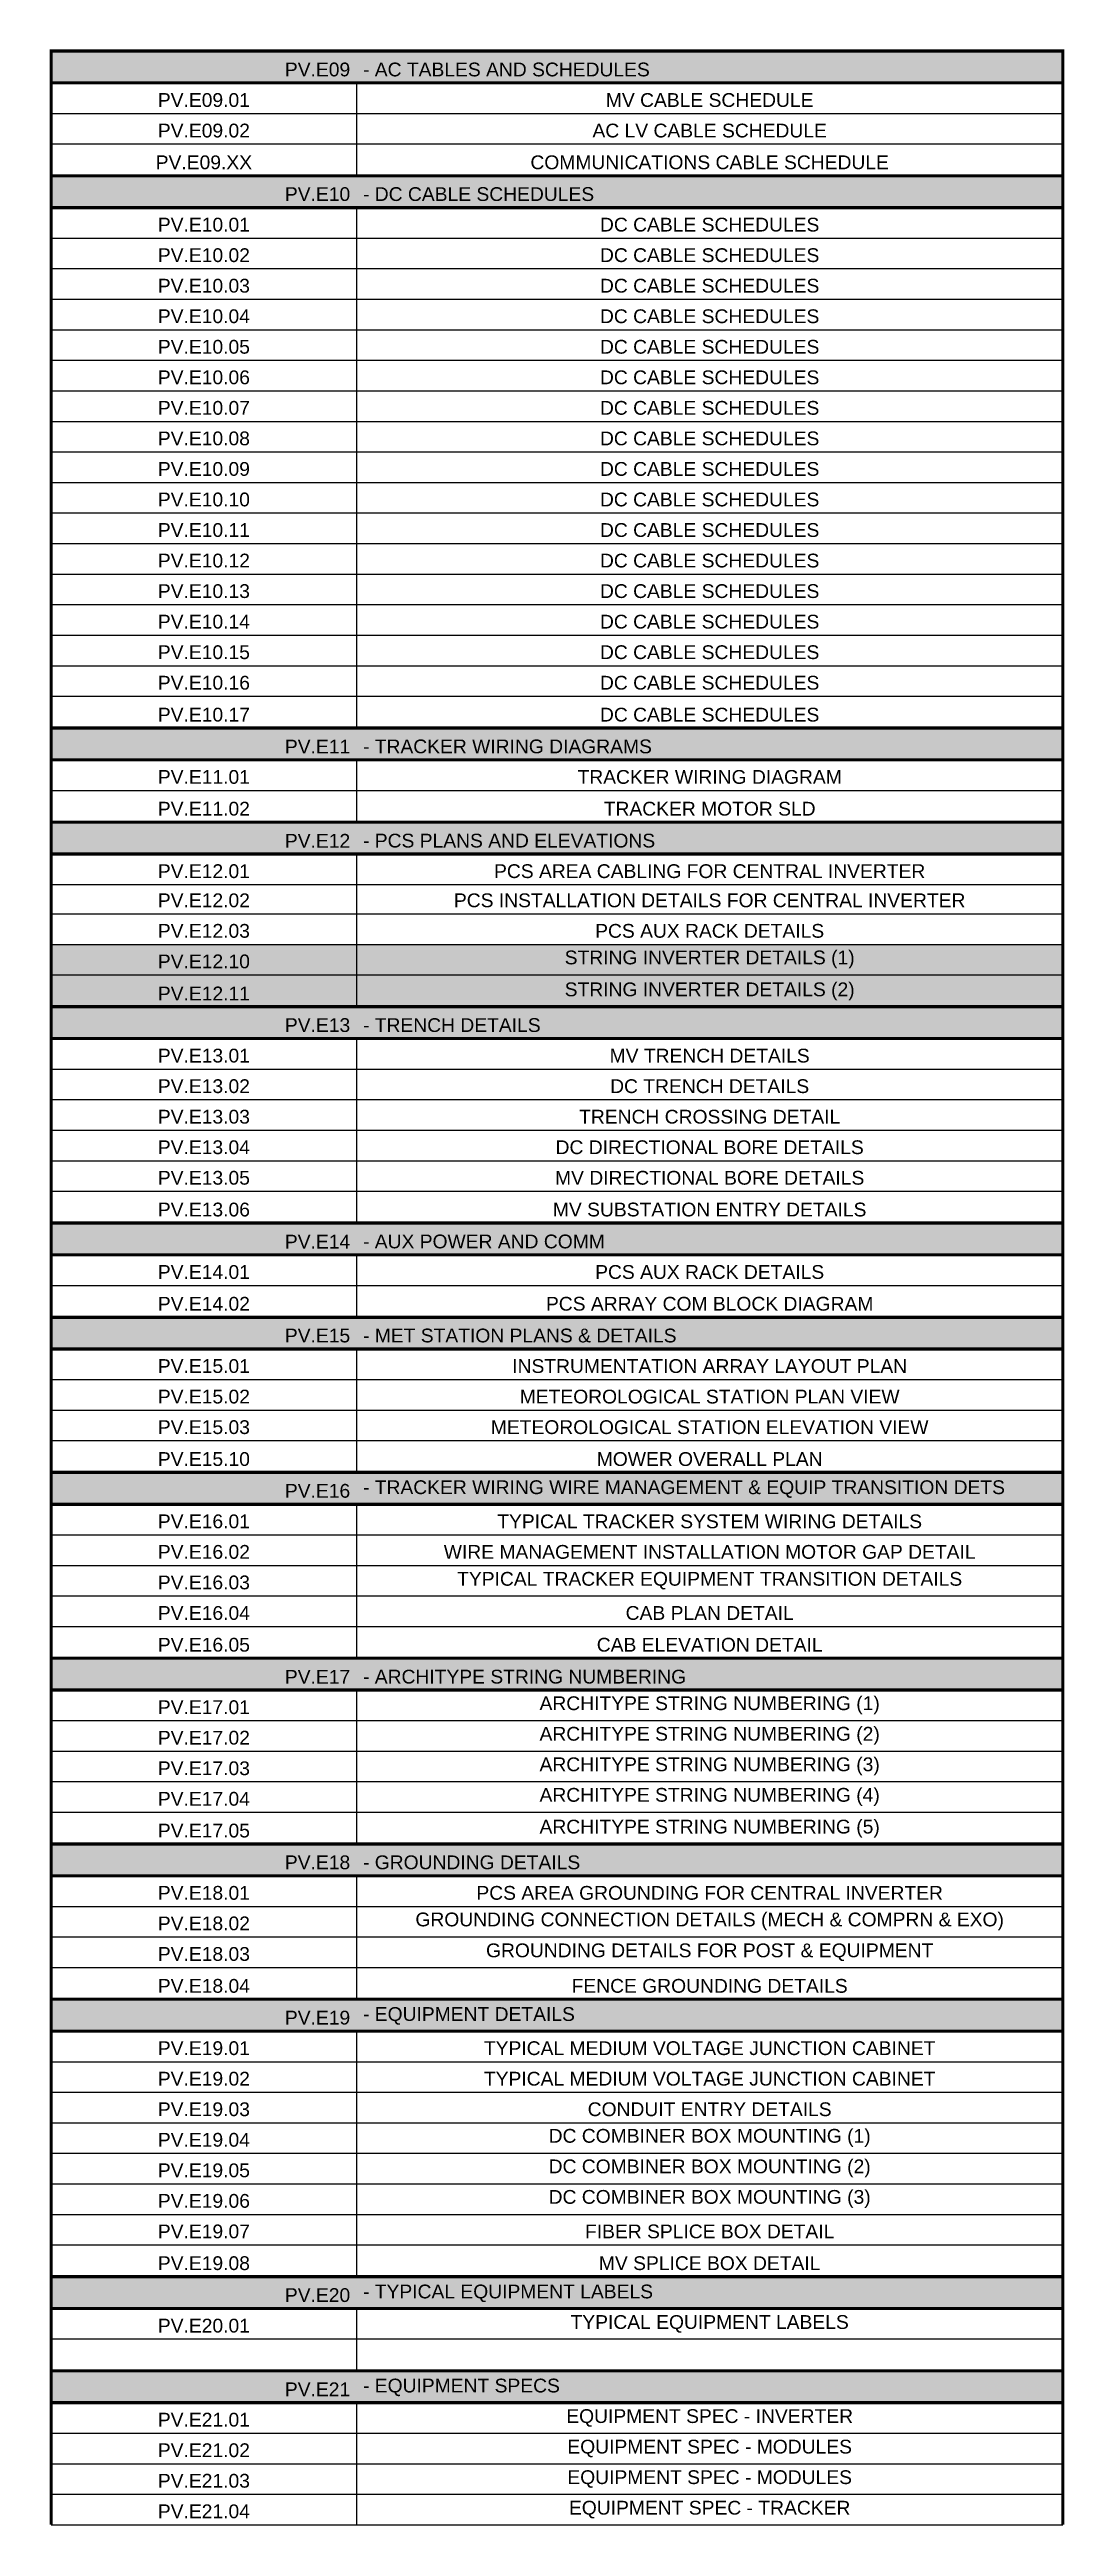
# Paper-space layout 'PV.E01.01 SHEET INDEX' of a CAD drawing. Header units: feet, sheet in inches. Extents: x 1 to 34.7, y 0 to 22.
# Drawn here: x 15.89 to 22.53, y 5.8 to 22.02 of the extents above; entities that cross this region are included whole.
import ezdxf

# ---------------------------------------------------------------- set-up
doc = ezdxf.new("R2010")
doc.units = ezdxf.units.FT
doc.header["$MEASUREMENT"] = 0
doc.styles.add('NEI-A', font='arial.ttf')

# ---------------------------------------------------------------- blocks, each defined once
blk = doc.blocks.new('*A2')
at = {"color": 7, "linetype": 'Continuous', "ltscale": 0.083333, "const_width": 0.0208}
for points in [[(6.625, -16.2), (6.625, 0), (0, 0), (0, -16.2)], [(0, -0.208), (6.625, -0.208)], [(0, -0.817), (6.625, -0.817)], [(0, -1.025), (6.625, -1.025)], [(0, -4.433), (6.625, -4.433)], [(0, -4.642), (6.625, -4.642)], [(0, -5.05), (6.625, -5.05)], [(0, -5.258), (6.625, -5.258)], [(0, -6.258), (6.625, -6.258)], [(0, -6.467), (6.625, -6.467)], [(0, -7.675), (6.625, -7.675)], [(0, -7.883), (6.625, -7.883)], [(0, -8.292), (6.625, -8.292)], [(0, -8.5), (6.625, -8.5)], [(0, -9.308), (6.625, -9.308)], [(0, -9.517), (6.625, -9.517)], [(0, -10.525), (6.625, -10.525)], [(0, -10.733), (6.625, -10.733)], [(0, -11.742), (6.625, -11.742)], [(0, -11.95), (6.625, -11.95)], [(0, -12.758), (6.625, -12.758)], [(0, -12.967), (6.625, -12.967)], [(0, -14.575), (6.625, -14.575)], [(0, -14.783), (6.625, -14.783)], [(0, -15.192), (6.625, -15.192)], [(0, -15.4), (6.625, -15.4)]]:
    blk.add_lwpolyline(points, dxfattribs=at)
at = {"color": 7, "linetype": 'Continuous', "ltscale": 0.083333}
for points in [[(2, -0.208), (2, -0.817)], [(0, -0.408), (6.625, -0.408)], [(0, -0.608), (6.625, -0.608)], [(2, -1.025), (2, -4.433)], [(0, -1.225), (6.625, -1.225)], [(0, -1.425), (6.625, -1.425)], [(0, -1.625), (6.625, -1.625)], [(0, -1.825), (6.625, -1.825)], [(0, -2.025), (6.625, -2.025)], [(0, -2.225), (6.625, -2.225)], [(0, -2.425), (6.625, -2.425)], [(0, -2.625), (6.625, -2.625)], [(0, -2.825), (6.625, -2.825)], [(0, -3.025), (6.625, -3.025)], [(0, -3.225), (6.625, -3.225)], [(0, -3.425), (6.625, -3.425)], [(0, -3.625), (6.625, -3.625)], [(0, -3.825), (6.625, -3.825)], [(0, -4.025), (6.625, -4.025)], [(0, -4.225), (6.625, -4.225)], [(2, -4.642), (2, -5.05)], [(0, -4.842), (6.625, -4.842)], [(2, -5.258), (2, -6.258)], [(0, -5.458), (6.625, -5.458)], [(0, -5.65), (6.625, -5.65)], [(0, -5.85), (6.625, -5.85)], [(0, -6.05), (6.625, -6.05)], [(2, -6.467), (2, -7.675)], [(0, -6.667), (6.625, -6.667)], [(0, -6.867), (6.625, -6.867)], [(0, -7.067), (6.625, -7.067)], [(0, -7.267), (6.625, -7.267)], [(0, -7.467), (6.625, -7.467)], [(2, -7.883), (2, -8.292)], [(0, -8.083), (6.625, -8.083)], [(2, -8.5), (2, -9.308)], [(0, -8.7), (6.625, -8.7)], [(0, -8.9), (6.625, -8.9)], [(0, -9.1), (6.625, -9.1)], [(2, -9.517), (2, -10.525)], [(0, -9.717), (6.625, -9.717)], [(0, -9.917), (6.625, -9.917)], [(0, -10.117), (6.625, -10.117)], [(0, -10.317), (6.625, -10.317)], [(2, -10.733), (2, -11.742)], [(0, -10.933), (6.625, -10.933)], [(0, -11.133), (6.625, -11.133)], [(0, -11.333), (6.625, -11.333)], [(0, -11.533), (6.625, -11.533)], [(2, -11.95), (2, -12.758)], [(0, -12.15), (6.625, -12.15)], [(0, -12.35), (6.625, -12.35)], [(0, -12.55), (6.625, -12.55)], [(2, -12.967), (2, -14.575)], [(0, -13.167), (6.625, -13.167)], [(0, -13.367), (6.625, -13.367)], [(0, -13.567), (6.625, -13.567)], [(0, -13.767), (6.625, -13.767)], [(0, -13.967), (6.625, -13.967)], [(0, -14.167), (6.625, -14.167)], [(0, -14.367), (6.625, -14.367)], [(2, -14.783), (2, -15.192)], [(0, -14.983), (6.625, -14.983)], [(2, -15.4), (2, -16.2)], [(0, -15.6), (6.625, -15.6)], [(0, -15.8), (6.625, -15.8)], [(0, -16), (6.625, -16)], [(0, -16.2), (6.625, -16.2)]]:
    blk.add_lwpolyline(points, dxfattribs=at)
at = {"color": 253, "true_color": 0xa6a6a6}
for points in [[(0, 0), (2, 0), (0, -0.208), (2, -0.208)], [(2, 0), (6.625, 0), (2, -0.208), (6.625, -0.208)], [(0, -0.817), (2, -0.817), (0, -1.025), (2, -1.025)], [(2, -0.817), (6.625, -0.817), (2, -1.025), (6.625, -1.025)], [(0, -4.433), (2, -4.433), (0, -4.642), (2, -4.642)], [(2, -4.433), (6.625, -4.433), (2, -4.642), (6.625, -4.642)], [(0, -5.05), (2, -5.05), (0, -5.258), (2, -5.258)], [(2, -5.05), (6.625, -5.05), (2, -5.258), (6.625, -5.258)], [(0, -6.258), (2, -6.258), (0, -6.467), (2, -6.467)], [(2, -6.258), (6.625, -6.258), (2, -6.467), (6.625, -6.467)], [(0, -7.675), (2, -7.675), (0, -7.883), (2, -7.883)], [(2, -7.675), (6.625, -7.675), (2, -7.883), (6.625, -7.883)], [(0, -8.292), (2, -8.292), (0, -8.5), (2, -8.5)], [(2, -8.292), (6.625, -8.292), (2, -8.5), (6.625, -8.5)], [(0, -9.308), (2, -9.308), (0, -9.517), (2, -9.517)], [(2, -9.308), (6.625, -9.308), (2, -9.517), (6.625, -9.517)], [(0, -10.525), (2, -10.525), (0, -10.733), (2, -10.733)], [(2, -10.525), (6.625, -10.525), (2, -10.733), (6.625, -10.733)], [(0, -11.742), (2, -11.742), (0, -11.95), (2, -11.95)], [(2, -11.742), (6.625, -11.742), (2, -11.95), (6.625, -11.95)], [(0, -12.758), (2, -12.758), (0, -12.967), (2, -12.967)], [(2, -12.758), (6.625, -12.758), (2, -12.967), (6.625, -12.967)], [(0, -14.575), (2, -14.575), (0, -14.783), (2, -14.783)], [(2, -14.575), (6.625, -14.575), (2, -14.783), (6.625, -14.783)], [(0, -15.192), (2, -15.192), (0, -15.4), (2, -15.4)], [(2, -15.192), (6.625, -15.192), (2, -15.4), (6.625, -15.4)]]:
    blk.add_solid(points, dxfattribs=at)
at = {"color": 2, "true_color": 0xffff00}
for points in [[(0, -5.85), (2, -5.85), (0, -6.05), (2, -6.05)], [(2, -5.85), (6.625, -5.85), (2, -6.05), (6.625, -6.05)], [(0, -6.05), (2, -6.05), (0, -6.258), (2, -6.258)], [(2, -6.05), (6.625, -6.05), (2, -6.258), (6.625, -6.258)]]:
    blk.add_solid(points, dxfattribs=at)
at = {"color": 7, "char_height": 0.09028, "style": 'NEI-A'}
for s, insert, attachment_point in [('\\fArial|b0|i0|c0|p34; PV.E09', (1.958, -0.167), 9), ('\\fArial|b0|i0|c0|p34;- AC TABLES AND SCHEDULES', (2.042, -0.167), 7), ('\\fArial|b0|i0|c0|p34;PV.E09.01', (1, -0.367), 8), ('\\fArial|b0|i0|c0|p34;MV CABLE SCHEDULE', (4.312, -0.367), 8), ('\\fArial|b0|i0|c0|p34;PV.E09.02', (1, -0.567), 8), ('\\fArial|b0|i0|c0|p34;AC LV CABLE SCHEDULE', (4.312, -0.567), 8), ('\\fArial|b0|i0|c0|p34;PV.E09.XX', (1, -0.775), 8), ('\\fArial|b0|i0|c0|p34;COMMUNICATIONS CABLE SCHEDULE', (4.312, -0.775), 8), ('\\fArial|b0|i0|c0|p34; PV.E10', (1.958, -0.983), 9), ('\\fArial|b0|i0|c0|p34;- DC CABLE SCHEDULES', (2.042, -0.983), 7), ('\\fArial|b0|i0|c0|p34;PV.E10.01', (1, -1.183), 8), ('\\fArial|b0|i0|c0|p34;DC CABLE SCHEDULES', (4.312, -1.183), 8), ('\\fArial|b0|i0|c0|p34;PV.E10.02', (1, -1.383), 8), ('\\fArial|b0|i0|c0|p34;DC CABLE SCHEDULES', (4.312, -1.383), 8), ('\\fArial|b0|i0|c0|p34;PV.E10.03', (1, -1.583), 8), ('\\fArial|b0|i0|c0|p34;DC CABLE SCHEDULES', (4.312, -1.583), 8), ('\\fArial|b0|i0|c0|p34;PV.E10.04', (1, -1.783), 8), ('\\fArial|b0|i0|c0|p34;DC CABLE SCHEDULES', (4.312, -1.783), 8), ('\\fArial|b0|i0|c0|p34;PV.E10.05', (1, -1.983), 8), ('\\fArial|b0|i0|c0|p34;DC CABLE SCHEDULES', (4.312, -1.983), 8), ('\\fArial|b0|i0|c0|p34;PV.E10.06', (1, -2.183), 8), ('\\fArial|b0|i0|c0|p34;DC CABLE SCHEDULES', (4.312, -2.183), 8), ('\\fArial|b0|i0|c0|p34;PV.E10.07', (1, -2.383), 8), ('\\fArial|b0|i0|c0|p34;DC CABLE SCHEDULES', (4.312, -2.383), 8), ('\\fArial|b0|i0|c0|p34;PV.E10.08', (1, -2.583), 8), ('\\fArial|b0|i0|c0|p34;DC CABLE SCHEDULES', (4.312, -2.583), 8), ('\\fArial|b0|i0|c0|p34;PV.E10.09', (1, -2.783), 8), ('\\fArial|b0|i0|c0|p34;DC CABLE SCHEDULES', (4.312, -2.783), 8), ('\\fArial|b0|i0|c0|p34;PV.E10.10', (1, -2.983), 8), ('\\fArial|b0|i0|c0|p34;DC CABLE SCHEDULES', (4.312, -2.983), 8), ('\\fArial|b0|i0|c0|p34;PV.E10.11', (1, -3.183), 8), ('\\fArial|b0|i0|c0|p34;DC CABLE SCHEDULES', (4.312, -3.183), 8), ('\\fArial|b0|i0|c0|p34;PV.E10.12', (1, -3.383), 8), ('\\fArial|b0|i0|c0|p34;DC CABLE SCHEDULES', (4.312, -3.383), 8), ('\\fArial|b0|i0|c0|p34;PV.E10.13', (1, -3.583), 8), ('\\fArial|b0|i0|c0|p34;DC CABLE SCHEDULES', (4.312, -3.583), 8), ('\\fArial|b0|i0|c0|p34;PV.E10.14', (1, -3.783), 8), ('\\fArial|b0|i0|c0|p34;DC CABLE SCHEDULES', (4.312, -3.783), 8), ('\\fArial|b0|i0|c0|p34;PV.E10.15', (1, -3.983), 8), ('\\fArial|b0|i0|c0|p34;DC CABLE SCHEDULES', (4.312, -3.983), 8), ('\\fArial|b0|i0|c0|p34;PV.E10.16', (1, -4.183), 8), ('\\fArial|b0|i0|c0|p34;DC CABLE SCHEDULES', (4.312, -4.183), 8), ('\\fArial|b0|i0|c0|p34;PV.E10.17', (1, -4.392), 8), ('\\fArial|b0|i0|c0|p34;DC CABLE SCHEDULES', (4.312, -4.392), 8), ('\\fArial|b0|i0|c0|p34; PV.E11', (1.958, -4.6), 9), ('\\fArial|b0|i0|c0|p34;- TRACKER WIRING DIAGRAMS', (2.042, -4.6), 7), ('\\fArial|b0|i0|c0|p34;PV.E11.01', (1, -4.8), 8), ('\\fArial|b0|i0|c0|p34;TRACKER WIRING DIAGRAM', (4.312, -4.8), 8), ('\\fArial|b0|i0|c0|p34;PV.E11.02', (1, -5.008), 8), ('\\fArial|b0|i0|c0|p34;TRACKER MOTOR SLD', (4.312, -5.008), 8), ('\\fArial|b0|i0|c0|p34; PV.E12', (1.958, -5.217), 9), ('\\fArial|b0|i0|c0|p34;- PCS PLANS AND ELEVATIONS', (2.042, -5.217), 7), ('\\fArial|b0|i0|c0|p34;PV.E12.01', (1, -5.417), 8), ('\\fArial|b0|i0|c0|p34;PCS AREA CABLING FOR CENTRAL INVERTER', (4.312, -5.417), 8), ('\\fArial|b0|i0|c0|p34;PV.E12.02', (1, -5.608), 8), ('\\fArial|b0|i0|c0|p34;PCS INSTALLATION DETAILS FOR CENTRAL INVERTER', (4.312, -5.608), 8), ('\\fArial|b0|i0|c0|p34;PV.E12.03', (1, -5.808), 8), ('\\fArial|b0|i0|c0|p34;PCS AUX RACK DETAILS', (4.312, -5.808), 8), ('\\fArial|b0|i0|c0|p34;PV.E12.10', (1, -6.008), 8), ('\\fArial|b0|i0|c0|p34;STRING INVERTER DETAILS (1)', (4.312, -6.008), 8), ('\\fArial|b0|i0|c0|p34;PV.E12.11', (1, -6.217), 8), ('\\fArial|b0|i0|c0|p34;STRING INVERTER DETAILS (2)', (4.312, -6.217), 8), ('\\fArial|b0|i0|c0|p34; PV.E13', (1.958, -6.425), 9), ('\\fArial|b0|i0|c0|p34;- TRENCH DETAILS', (2.042, -6.425), 7), ('\\fArial|b0|i0|c0|p34;PV.E13.01', (1, -6.625), 8), ('\\fArial|b0|i0|c0|p34;MV TRENCH DETAILS', (4.312, -6.625), 8), ('\\fArial|b0|i0|c0|p34;PV.E13.02', (1, -6.825), 8), ('\\fArial|b0|i0|c0|p34;DC TRENCH DETAILS', (4.312, -6.825), 8), ('\\fArial|b0|i0|c0|p34;PV.E13.03', (1, -7.025), 8), ('\\fArial|b0|i0|c0|p34;TRENCH CROSSING DETAIL', (4.312, -7.025), 8), ('\\fArial|b0|i0|c0|p34;PV.E13.04', (1, -7.225), 8), ('\\fArial|b0|i0|c0|p34;DC DIRECTIONAL BORE DETAILS', (4.312, -7.225), 8), ('\\fArial|b0|i0|c0|p34;PV.E13.05', (1, -7.425), 8), ('\\fArial|b0|i0|c0|p34;MV DIRECTIONAL BORE DETAILS', (4.312, -7.425), 8), ('\\fArial|b0|i0|c0|p34;PV.E13.06', (1, -7.633), 8), ('\\fArial|b0|i0|c0|p34;MV SUBSTATION ENTRY DETAILS', (4.312, -7.633), 8), ('\\fArial|b0|i0|c0|p34; PV.E14', (1.958, -7.842), 9), ('\\fArial|b0|i0|c0|p34;- AUX POWER AND COMM', (2.042, -7.842), 7), ('\\fArial|b0|i0|c0|p34;PV.E14.01', (1, -8.042), 8), ('\\fArial|b0|i0|c0|p34;PCS AUX RACK DETAILS', (4.312, -8.042), 8), ('\\fArial|b0|i0|c0|p34;PV.E14.02', (1, -8.25), 8), ('\\fArial|b0|i0|c0|p34;PCS ARRAY COM BLOCK DIAGRAM', (4.312, -8.25), 8), ('\\fArial|b0|i0|c0|p34; PV.E15', (1.958, -8.458), 9), ('\\fArial|b0|i0|c0|p34;- MET STATION PLANS & DETAILS', (2.042, -8.458), 7), ('\\fArial|b0|i0|c0|p34;PV.E15.01', (1, -8.658), 8), ('\\fArial|b0|i0|c0|p34;INSTRUMENTATION ARRAY LAYOUT PLAN', (4.312, -8.658), 8), ('\\fArial|b0|i0|c0|p34;PV.E15.02', (1, -8.858), 8), ('\\fArial|b0|i0|c0|p34;METEOROLOGICAL STATION PLAN VIEW', (4.312, -8.858), 8), ('\\fArial|b0|i0|c0|p34;PV.E15.03', (1, -9.058), 8), ('\\fArial|b0|i0|c0|p34;METEOROLOGICAL STATION ELEVATION VIEW', (4.312, -9.058), 8), ('\\fArial|b0|i0|c0|p34;PV.E15.10', (1, -9.267), 8), ('\\fArial|b0|i0|c0|p34;MOWER OVERALL PLAN', (4.312, -9.267), 8), ('\\fArial|b0|i0|c0|p34; PV.E16', (1.958, -9.475), 9), ('\\fArial|b0|i0|c0|p34;- TRACKER WIRING WIRE MANAGEMENT & EQUIP TRANSITION DETS', (2.042, -9.475), 7), ('\\fArial|b0|i0|c0|p34;PV.E16.01', (1, -9.675), 8), ('\\fArial|b0|i0|c0|p34;TYPICAL TRACKER SYSTEM WIRING DETAILS', (4.312, -9.675), 8), ('\\fArial|b0|i0|c0|p34;PV.E16.02', (1, -9.875), 8), ('\\fArial|b0|i0|c0|p34;WIRE MANAGEMENT INSTALLATION MOTOR GAP DETAIL', (4.312, -9.875), 8), ('\\fArial|b0|i0|c0|p34;PV.E16.03', (1, -10.075), 8), ('\\fArial|b0|i0|c0|p34;TYPICAL TRACKER EQUIPMENT TRANSITION DETAILS', (4.312, -10.075), 8), ('\\fArial|b0|i0|c0|p34;PV.E16.04', (1, -10.275), 8), ('\\fArial|b0|i0|c0|p34;CAB PLAN DETAIL', (4.312, -10.275), 8), ('\\fArial|b0|i0|c0|p34;PV.E16.05', (1, -10.483), 8), ('\\fArial|b0|i0|c0|p34;CAB ELEVATION DETAIL', (4.312, -10.483), 8), ('\\fArial|b0|i0|c0|p34; PV.E17', (1.958, -10.692), 9), ('\\fArial|b0|i0|c0|p34;- ARCHITYPE STRING NUMBERING', (2.042, -10.692), 7), ('\\fArial|b0|i0|c0|p34;PV.E17.01', (1, -10.892), 8), ('\\fArial|b0|i0|c0|p34;ARCHITYPE STRING NUMBERING (1)', (4.312, -10.892), 8), ('\\fArial|b0|i0|c0|p34;PV.E17.02', (1, -11.092), 8), ('\\fArial|b0|i0|c0|p34;ARCHITYPE STRING NUMBERING (2)', (4.312, -11.092), 8), ('\\fArial|b0|i0|c0|p34;ARCHITYPE STRING NUMBERING (3)', (4.312, -11.292), 8), ('\\fArial|b0|i0|c0|p34;PV.E17.03', (1, -11.292), 8), ('\\fArial|b0|i0|c0|p34;PV.E17.04', (1, -11.492), 8), ('\\fArial|b0|i0|c0|p34;ARCHITYPE STRING NUMBERING (4)', (4.312, -11.492), 8), ('\\fArial|b0|i0|c0|p34;PV.E17.05', (1, -11.7), 8), ('\\fArial|b0|i0|c0|p34;ARCHITYPE STRING NUMBERING (5)', (4.312, -11.7), 8), ('\\fArial|b0|i0|c0|p34; PV.E18', (1.958, -11.908), 9), ('\\fArial|b0|i0|c0|p34;- GROUNDING DETAILS', (2.042, -11.908), 7), ('\\fArial|b0|i0|c0|p34;PV.E18.01', (1, -12.108), 8), ('\\fArial|b0|i0|c0|p34;PCS AREA GROUNDING FOR CENTRAL INVERTER', (4.312, -12.108), 8), ('\\fArial|b0|i0|c0|p34;PV.E18.02', (1, -12.308), 8), ('\\fArial|b0|i0|c0|p34;GROUNDING CONNECTION DETAILS (MECH & COMPRN & EXO)', (4.312, -12.308), 8), ('\\fArial|b0|i0|c0|p34;PV.E18.03', (1, -12.508), 8), ('\\fArial|b0|i0|c0|p34;GROUNDING DETAILS FOR POST & EQUIPMENT', (4.312, -12.508), 8), ('\\fArial|b0|i0|c0|p34;PV.E18.04', (1, -12.717), 8), ('\\fArial|b0|i0|c0|p34;FENCE GROUNDING DETAILS', (4.312, -12.717), 8), ('\\fArial|b0|i0|c0|p34;- EQUIPMENT DETAILS', (2.042, -12.925), 7), ('\\fArial|b0|i0|c0|p34; PV.E19', (1.958, -12.925), 9), ('\\fArial|b0|i0|c0|p34;PV.E19.01', (1, -13.125), 8), ('\\fArial|b0|i0|c0|p34;TYPICAL MEDIUM VOLTAGE JUNCTION CABINET', (4.312, -13.125), 8), ('\\fArial|b0|i0|c0|p34;PV.E19.02', (1, -13.325), 8), ('\\fArial|b0|i0|c0|p34;TYPICAL MEDIUM VOLTAGE JUNCTION CABINET', (4.312, -13.325), 8), ('\\fArial|b0|i0|c0|p34;PV.E19.03', (1, -13.525), 8), ('\\fArial|b0|i0|c0|p34;CONDUIT ENTRY DETAILS', (4.312, -13.525), 8), ('\\fArial|b0|i0|c0|p34;DC COMBINER BOX MOUNTING (1)', (4.312, -13.725), 8), ('\\fArial|b0|i0|c0|p34;PV.E19.04', (1, -13.725), 8), ('\\fArial|b0|i0|c0|p34;PV.E19.05', (1, -13.925), 8), ('\\fArial|b0|i0|c0|p34;DC COMBINER BOX MOUNTING (2)', (4.312, -13.925), 8), ('\\fArial|b0|i0|c0|p34;PV.E19.06', (1, -14.125), 8), ('\\fArial|b0|i0|c0|p34;DC COMBINER BOX MOUNTING (3)', (4.312, -14.125), 8), ('\\fArial|b0|i0|c0|p34;PV.E19.07', (1, -14.325), 8), ('\\fArial|b0|i0|c0|p34;FIBER SPLICE BOX DETAIL', (4.312, -14.325), 8), ('\\fArial|b0|i0|c0|p34;PV.E19.08', (1, -14.533), 8), ('\\fArial|b0|i0|c0|p34;MV SPLICE BOX DETAIL', (4.312, -14.533), 8), ('\\fArial|b0|i0|c0|p34; PV.E20', (1.958, -14.742), 9), ('\\fArial|b0|i0|c0|p34;- TYPICAL EQUIPMENT LABELS', (2.042, -14.742), 7), ('\\fArial|b0|i0|c0|p34;PV.E20.01', (1, -14.942), 8), ('\\fArial|b0|i0|c0|p34;TYPICAL EQUIPMENT LABELS', (4.312, -14.942), 8), ('\\fArial|b0|i0|c0|p34;- EQUIPMENT SPECS', (2.042, -15.358), 7), ('\\fArial|b0|i0|c0|p34; PV.E21', (1.958, -15.358), 9), ('\\fArial|b0|i0|c0|p34;PV.E21.01', (1, -15.558), 8), ('\\fArial|b0|i0|c0|p34;EQUIPMENT SPEC - INVERTER', (4.312, -15.558), 8), ('\\fArial|b0|i0|c0|p34;PV.E21.02', (1, -15.758), 8), ('\\fArial|b0|i0|c0|p34;EQUIPMENT SPEC - MODULES', (4.312, -15.758), 8), ('\\fArial|b0|i0|c0|p34;PV.E21.03', (1, -15.958), 8), ('\\fArial|b0|i0|c0|p34;EQUIPMENT SPEC - MODULES', (4.312, -15.958), 8), ('\\fArial|b0|i0|c0|p34;EQUIPMENT SPEC - TRACKER', (4.312, -16.158), 8), ('\\fArial|b0|i0|c0|p34;PV.E21.04', (1, -16.158), 8)]:
    blk.add_mtext(s, dxfattribs=dict(at, insert=insert, attachment_point=attachment_point))

psp = doc.layouts.new('PV.E01.01 SHEET INDEX')

# ---------------------------------------------------------------- block references
psp.add_blockref('*A2', (15.896, 22.011))

doc.saveas('drawing.dxf')
